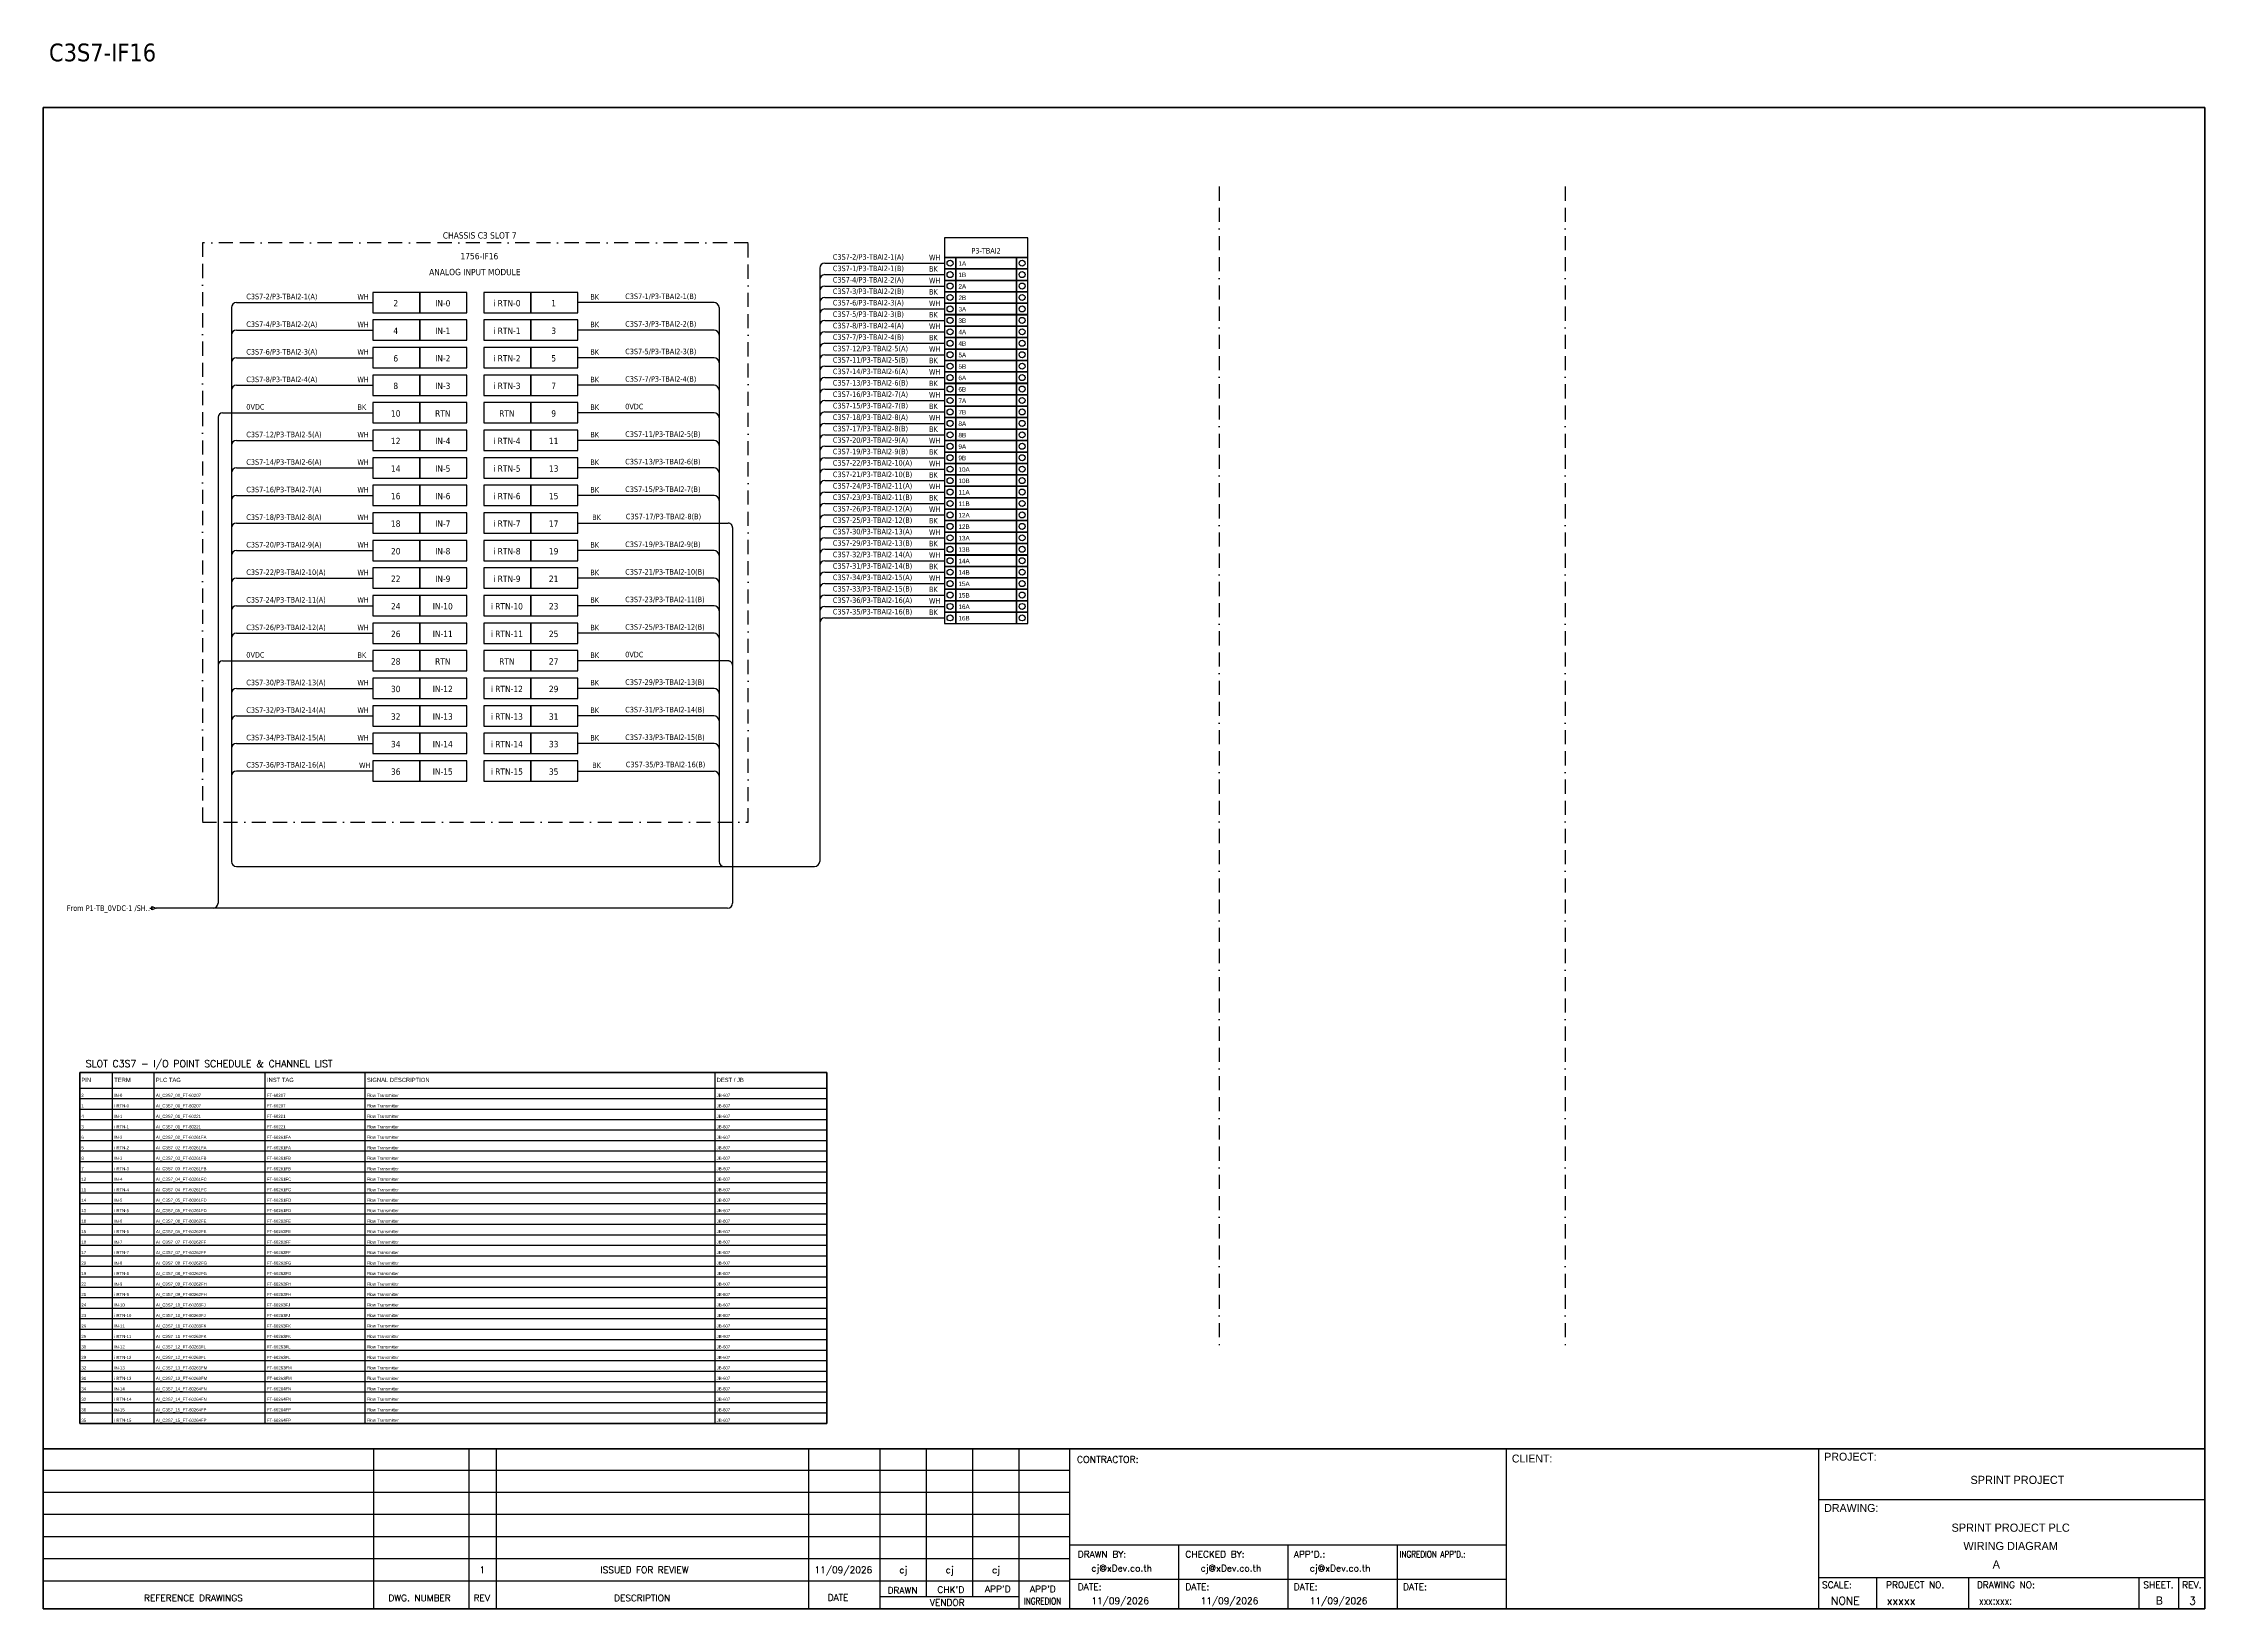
# Model space of a CAD drawing. Header units: millimetres. Extents: x 0 to 62600, y 0 to 14837.
# Drawn here: x 29353 to 33246, y 6008 to 8828 of the extents above; entities that cross this region are included whole.
import ezdxf
from ezdxf.enums import TextEntityAlignment as Align

# ---------------------------------------------------------------- set-up
doc = ezdxf.new("R2010")
doc.units = ezdxf.units.MM
doc.linetypes.add('BORDERX2', pattern=[88.9, 25.4, -12.7, 25.4, -12.7, 0, -12.7])
for name, color, linetype in [('GT_1', 9, 'Continuous'), ('HELPPOINT', 7, 'Continuous'), ('MEMBER', 7, 'Continuous'), ('VECTORS', 7, 'Continuous'), ('x01001-FrameArea', 2, 'BORDERX2')]:
    doc.layers.add(name, color=color, linetype=linetype)
doc.layers.add('IE-EQUIP', color=253, linetype='Continuous', lineweight=25)
doc.layers.add('IE-WIRE', color=7, linetype='Continuous', lineweight=25)
doc.styles.add('HTX11', font='O8111901')
doc.styles.add('ROMANS', font='romans.shx', dxfattribs={"width": 0.85, "height": 25})
doc.styles.get("Standard").update_dxf_attribs({"font": 'arial.ttf'})
doc.styles.add('Tahoma', font='')
doc.styles.get('Tahoma').set_extended_font_data('Tahoma')

# ---------------------------------------------------------------- blocks, each defined once
blk = doc.blocks.new('xTermSingleLayer61')
at = {"color": 7, "ltscale": 25.4}
for points in [[(0, -537), (537, -537), (537, 0), (0, 0)], [(537, -537), (3378, -537), (3378, 0), (537, 0)], [(3378, -537), (3915, -537), (3915, 0), (3378, 0)]]:
    blk.add_lwpolyline(points, close=True, dxfattribs=at)
for centre in [(268, -268), (3647, -268)]:
    blk.add_circle(centre, 141, dxfattribs=at)
blk.add_attdef('TERMINAL_B', (661, -387), '', height=212)
blk = doc.blocks.new('xTerminal_fr_to')
at = {"layer": 'VECTORS', "color": 1, "true_color": 0xff0000}
for p, q in [((-11.3, 0), (-7.8, 0)), ((-7.8, 2.8), (0, 0)), ((-7.8, -2.8), (-7.8, 2.8)), ((-7.8, 2.8), (0, 0)), ((-7.8, 2.8), (-7.8, -2.8)), ((0, 0), (-7.8, -2.8)), ((0, 0), (-7.8, -2.8))]:
    blk.add_line(p, q, dxfattribs=at)

msp = doc.modelspace()

# ---------------------------------------------------------------- linework, layer by layer
at = {"ltscale": 25.4}
for p, q in [((30760.8, 8411.5), (30976.2, 8411.5)), ((30561.3, 8361.2), (30316, 8361.2)), ((30760.8, 8370.3), (30976.2, 8370.3)), ((30561.3, 8311.5), (30316, 8311.5)), ((30760.8, 8329.1), (30976.2, 8329.1)), ((30561.3, 8261.9), (30316, 8261.9)), ((30760.8, 8287.8), (30976.2, 8287.8)), ((30760.8, 8246.6), (30976.2, 8246.6)), ((30561.3, 8212.3), (30316, 8212.3)), ((30760.8, 8205.4), (30976.2, 8205.4)), ((29676, 8162.6), (29946.5, 8162.6)), ((30561.3, 8162.6), (30316, 8162.6)), ((30760.8, 8164.2), (30976.2, 8164.2)), ((30561.3, 8113), (30316, 8113)), ((30760.8, 8122.9), (30976.2, 8122.9)), ((30561.3, 8063.4), (30316, 8063.4)), ((30760.8, 8081.7), (30976.2, 8081.7)), ((30760.8, 8040.5), (30976.2, 8040.5)), ((30561.3, 8013.7), (30316, 8013.7)), ((30760.8, 7999.3), (30976.2, 7999.3)), ((30316, 7964.1), (30586.5, 7964.1)), ((30760.8, 7958), (30976.2, 7958)), ((30561.3, 7914.5), (30316, 7914.5)), ((30760.8, 7916.8), (30976.2, 7916.8)), ((30561.3, 7864.8), (30316, 7864.8)), ((30760.8, 7875.6), (30976.2, 7875.6)), ((30760.8, 7834.4), (30976.2, 7834.4)), ((30561.3, 7815.2), (30316, 7815.2)), ((30760.8, 7793.2), (30976.2, 7793.2)), ((30561.3, 7765.6), (30316, 7765.6)), ((29676, 7715.9), (29946.5, 7715.9)), ((30586.5, 7715.9), (30316, 7715.9)), ((30561.3, 7666.3), (30316, 7666.3)), ((30561.3, 7616.7), (30316, 7616.7)), ((30561.3, 7567.1), (30316, 7567.1)), ((30316, 7517.4), (30561.3, 7517.4))]:
    msp.add_line(p, q, dxfattribs=at)
at = {"color": 7}
for p, q in [((29478.1, 6342.2), (29478.1, 6974.3)), ((29553.1, 6342.2), (29553.1, 6974.3)), ((29753.1, 6342.2), (29753.1, 6974.3)), ((29933.1, 6342.2), (29933.1, 6974.3)), ((30563.1, 6342.2), (30563.1, 6974.3)), ((29418.8, 6946.3), (30764.6, 6946.3))]:
    msp.add_line(p, q, dxfattribs=at)
at = {"color": 8}
for p, q in [((29418.8, 6927.5), (30764.6, 6927.5)), ((29418.8, 6908.6), (30764.6, 6908.6)), ((29418.8, 6889.7), (30764.6, 6889.7)), ((29418.8, 6870.8), (30764.6, 6870.8)), ((29418.8, 6851.9), (30764.6, 6851.9)), ((29418.8, 6833.1), (30764.6, 6833.1)), ((29418.8, 6814.2), (30764.6, 6814.2)), ((29418.8, 6795.3), (30764.6, 6795.3)), ((29418.8, 6776.4), (30764.6, 6776.4)), ((29418.8, 6757.5), (30764.6, 6757.5)), ((29418.8, 6738.7), (30764.6, 6738.7)), ((29418.8, 6719.8), (30764.6, 6719.8)), ((29418.8, 6700.9), (30764.6, 6700.9)), ((29418.8, 6682), (30764.6, 6682)), ((29418.8, 6663.2), (30764.6, 6663.2)), ((29418.8, 6644.3), (30764.6, 6644.3)), ((29418.8, 6625.4), (30764.6, 6625.4)), ((29418.8, 6606.5), (30764.6, 6606.5)), ((29418.8, 6587.6), (30764.6, 6587.6)), ((29418.8, 6568.8), (30764.6, 6568.8)), ((29418.8, 6549.9), (30764.6, 6549.9)), ((29418.8, 6531), (30764.6, 6531)), ((29418.8, 6512.1), (30764.6, 6512.1)), ((29418.8, 6493.3), (30764.6, 6493.3)), ((29418.8, 6474.4), (30764.6, 6474.4)), ((29418.8, 6455.5), (30764.6, 6455.5)), ((29418.8, 6436.6), (30764.6, 6436.6)), ((29418.8, 6417.7), (30764.6, 6417.7)), ((29418.8, 6398.9), (30764.6, 6398.9)), ((29418.8, 6380), (30764.6, 6380)), ((29418.8, 6361.1), (30764.6, 6361.1))]:
    msp.add_line(p, q, dxfattribs=at)
at = {"color": 4}
for p, q in [((32655.4, 6064.5), (32655.4, 6008.4)), ((32820.7, 6064.5), (32820.7, 6008.4))]:
    msp.add_line(p, q, dxfattribs=at)
at = {"color": 4, "ltscale": 0.5}
for p, q in [((33127.8, 6064.5), (33127.8, 6008.4)), ((33127.8, 6064.5), (33127.8, 6008.4)), ((33199, 6064.5), (33199, 6008.4)), ((33199, 6064.5), (33199, 6008.4))]:
    msp.add_line(p, q, dxfattribs=at)
at = {"color": 4, "ltscale": 25.4}
msp.add_lwpolyline([(30976.2, 8442.4), (31126.5, 8442.4), (31126.5, 8477.6), (30976.2, 8477.6)], close=True, dxfattribs=at)
msp.add_lwpolyline([(29418.8, 6974.3), (30764.6, 6974.3), (30764.6, 6342.2), (29418.8, 6342.2)], close=True)
at = {"color": 7}
msp.add_lwpolyline([(29418.8, 6342.2), (30764.6, 6342.2), (30764.6, 6974.3), (29418.8, 6974.3), (29418.8, 6342.2)], dxfattribs=at)
at = {"ltscale": 25.4}
for centre, radius, start, end in [((30760.8, 8402.4), 9.14, 90, 180), ((30561.3, 8352), 9.17, 0, 90), ((30760.8, 8361.1), 9.14, 90, 180), ((30561.3, 8302.4), 9.17, 0, 90), ((30760.8, 8319.9), 9.14, 90, 180), ((30561.3, 8252.7), 9.17, 0, 90), ((30760.8, 8278.7), 9.14, 90, 180), ((30760.8, 8237.5), 9.14, 90, 180), ((30561.3, 8203.1), 9.17, 0, 90), ((30760.8, 8196.3), 9.14, 90, 180), ((30561.3, 8153.5), 9.17, 0, 90), ((30760.8, 8155), 9.14, 90, 180), ((30561.3, 8103.8), 9.17, 0, 90), ((30760.8, 8113.8), 9.14, 90, 180), ((30561.3, 8054.2), 9.17, 0, 90), ((30760.8, 8072.6), 9.14, 90, 180), ((30760.8, 8031.4), 9.14, 90, 180), ((30561.3, 8004.6), 9.17, 0, 90), ((30760.8, 7990.1), 9.14, 90, 180), ((30760.8, 7948.9), 9.14, 90, 180), ((30561.3, 7905.3), 9.17, 0, 90), ((30760.8, 7907.7), 9.14, 90, 180), ((30561.3, 7855.7), 9.17, 0, 90), ((30760.8, 7866.5), 9.14, 90, 180), ((30760.8, 7825.2), 9.14, 90, 180), ((30561.3, 7806), 9.17, 0, 90), ((30760.8, 7784), 9.14, 90, 180), ((30561.3, 7756.4), 9.17, 0, 90), ((30561.3, 7657.1), 9.17, 0, 90), ((30561.3, 7607.5), 9.17, 0, 90), ((30561.3, 7557.9), 9.17, 0, 90), ((30561.3, 7508.2), 9.17, 0, 90)]:
    msp.add_arc(centre, radius, start, end, dxfattribs=at)
at = {"layer": 'GT_1', "color": 4}
for p, q in [((29948.5, 6008.4), (29948.5, 6296.6)), ((30120.4, 6008.4), (30120.4, 6296.6)), ((30169.6, 6008.4), (30169.6, 6296.6)), ((30732.2, 6008.4), (30732.2, 6296.6)), ((30860.5, 6008.4), (30860.5, 6296.6)), ((30944.1, 6030.2), (30944.1, 6296.6)), ((31027.6, 6030.3), (31027.6, 6296.6)), ((31110.9, 6008.4), (31110.9, 6296.6)), ((31201.9, 6008.4), (31201.9, 6296.6)), ((31988.9, 6008.4), (31988.9, 6296.6)), ((32551.2, 6008.4), (32551.2, 6296.6)), ((32551.2, 6008.4), (32551.2, 6296.6)), ((32551.2, 6008.4), (32551.2, 6296.6)), ((31201.9, 6257.7), (29353.1, 6257.7)), ((31201.9, 6217.9), (29353.1, 6217.9)), ((31201.9, 6178), (29353.1, 6178)), ((31201.9, 6138.1), (29353.1, 6138.1)), ((31988.9, 6122.8), (31201.9, 6122.8)), ((31398.7, 6008.4), (31398.7, 6122.8)), ((31595.4, 6008.4), (31595.4, 6122.8)), ((31792.2, 6008.4), (31792.2, 6122.8)), ((31201.9, 6098.2), (29353.1, 6098.2)), ((31201.8, 6058.2), (29353.1, 6058.2)), ((31988.9, 6061.3), (31201.9, 6061.3)), ((32551.2, 6064.5), (33246.4, 6064.5)), ((31110.9, 6030.2), (30860.5, 6030.2))]:
    msp.add_line(p, q, dxfattribs=at)
at = {"layer": 'HELPPOINT', "color": 4, "lineweight": 35}
for p, q in [((29353.1, 6008.4), (29353.1, 8712.6)), ((29353.1, 8712.6), (33246.4, 8712.6)), ((29353.1, 6008.4), (29353.1, 8712.6)), ((29353.1, 8712.6), (33246.4, 8712.6)), ((33246.4, 8712.6), (33246.4, 6008.4)), ((33246.4, 8712.6), (33246.4, 6008.4)), ((33246.4, 6008.4), (29353.1, 6008.4)), ((33246.4, 6008.4), (29353.1, 6008.4))]:
    msp.add_line(p, q, dxfattribs=at)
at = {"layer": 'HELPPOINT', "color": 4}
for p, q in [((32551.2, 6205), (33246.4, 6205)), ((32551.2, 6205), (33246.4, 6205)), ((32551.2, 6064.5), (33246.4, 6064.5))]:
    msp.add_line(p, q, dxfattribs=at)
at = {"layer": 'IE-EQUIP', "linetype": 'Continuous', "ltscale": 25.4}
for points in [[(29946.5, 8342.8), (30031.2, 8342.8), (30031.2, 8379.5), (29946.5, 8379.5)], [(30031.2, 8342.8), (30115.8, 8342.8), (30115.8, 8379.5), (30031.2, 8379.5)], [(30146.7, 8342.8), (30231.3, 8342.8), (30231.3, 8379.5), (30146.7, 8379.5)], [(30231.3, 8342.8), (30316, 8342.8), (30316, 8379.5), (30231.3, 8379.5)], [(29946.5, 8293.2), (30031.2, 8293.2), (30031.2, 8329.9), (29946.5, 8329.9)], [(30031.2, 8293.2), (30115.8, 8293.2), (30115.8, 8329.9), (30031.2, 8329.9)], [(30146.7, 8293.2), (30231.3, 8293.2), (30231.3, 8329.9), (30146.7, 8329.9)], [(30231.3, 8293.2), (30316, 8293.2), (30316, 8329.9), (30231.3, 8329.9)], [(29946.5, 8243.6), (30031.2, 8243.6), (30031.2, 8280.3), (29946.5, 8280.3)], [(30031.2, 8243.6), (30115.8, 8243.6), (30115.8, 8280.3), (30031.2, 8280.3)], [(30146.7, 8243.6), (30231.3, 8243.6), (30231.3, 8280.3), (30146.7, 8280.3)], [(30231.3, 8243.6), (30316, 8243.6), (30316, 8280.3), (30231.3, 8280.3)], [(29946.5, 8193.9), (30031.2, 8193.9), (30031.2, 8230.6), (29946.5, 8230.6)], [(30031.2, 8193.9), (30115.8, 8193.9), (30115.8, 8230.6), (30031.2, 8230.6)], [(30146.7, 8193.9), (30231.3, 8193.9), (30231.3, 8230.6), (30146.7, 8230.6)], [(30231.3, 8193.9), (30316, 8193.9), (30316, 8230.6), (30231.3, 8230.6)], [(29946.5, 8144.3), (30031.2, 8144.3), (30031.2, 8181), (29946.5, 8181)], [(30031.2, 8144.3), (30115.8, 8144.3), (30115.8, 8181), (30031.2, 8181)], [(30146.7, 8144.3), (30231.3, 8144.3), (30231.3, 8181), (30146.7, 8181)], [(30231.3, 8144.3), (30316, 8144.3), (30316, 8181), (30231.3, 8181)], [(29946.5, 8094.7), (30031.2, 8094.7), (30031.2, 8131.4), (29946.5, 8131.4)], [(30031.2, 8094.7), (30115.8, 8094.7), (30115.8, 8131.4), (30031.2, 8131.4)], [(30146.7, 8094.7), (30231.3, 8094.7), (30231.3, 8131.4), (30146.7, 8131.4)], [(30231.3, 8094.7), (30316, 8094.7), (30316, 8131.4), (30231.3, 8131.4)], [(29946.5, 8045), (30031.2, 8045), (30031.2, 8081.7), (29946.5, 8081.7)], [(30031.2, 8045), (30115.8, 8045), (30115.8, 8081.7), (30031.2, 8081.7)], [(30146.7, 8045), (30231.3, 8045), (30231.3, 8081.7), (30146.7, 8081.7)], [(30231.3, 8045), (30316, 8045), (30316, 8081.7), (30231.3, 8081.7)], [(29946.5, 7995.4), (30031.2, 7995.4), (30031.2, 8032.1), (29946.5, 8032.1)], [(30031.2, 7995.4), (30115.8, 7995.4), (30115.8, 8032.1), (30031.2, 8032.1)], [(30146.7, 7995.4), (30231.3, 7995.4), (30231.3, 8032.1), (30146.7, 8032.1)], [(30231.3, 7995.4), (30316, 7995.4), (30316, 8032.1), (30231.3, 8032.1)], [(29946.5, 7945.8), (30031.2, 7945.8), (30031.2, 7982.5), (29946.5, 7982.5)], [(30031.2, 7945.8), (30115.8, 7945.8), (30115.8, 7982.5), (30031.2, 7982.5)], [(30146.7, 7945.8), (30231.3, 7945.8), (30231.3, 7982.5), (30146.7, 7982.5)], [(30231.3, 7945.8), (30316, 7945.8), (30316, 7982.5), (30231.3, 7982.5)], [(29946.5, 7896.1), (30031.2, 7896.1), (30031.2, 7932.8), (29946.5, 7932.8)], [(30031.2, 7896.1), (30115.8, 7896.1), (30115.8, 7932.8), (30031.2, 7932.8)], [(30146.7, 7896.1), (30231.3, 7896.1), (30231.3, 7932.8), (30146.7, 7932.8)], [(30231.3, 7896.1), (30316, 7896.1), (30316, 7932.8), (30231.3, 7932.8)], [(29946.5, 7846.5), (30031.2, 7846.5), (30031.2, 7883.2), (29946.5, 7883.2)], [(30031.2, 7846.5), (30115.8, 7846.5), (30115.8, 7883.2), (30031.2, 7883.2)], [(30146.7, 7846.5), (30231.3, 7846.5), (30231.3, 7883.2), (30146.7, 7883.2)], [(30231.3, 7846.5), (30316, 7846.5), (30316, 7883.2), (30231.3, 7883.2)], [(29946.5, 7796.9), (30031.2, 7796.9), (30031.2, 7833.6), (29946.5, 7833.6)], [(30031.2, 7796.9), (30115.8, 7796.9), (30115.8, 7833.6), (30031.2, 7833.6)], [(30146.7, 7796.9), (30231.3, 7796.9), (30231.3, 7833.6), (30146.7, 7833.6)], [(30231.3, 7796.9), (30316, 7796.9), (30316, 7833.6), (30231.3, 7833.6)], [(29946.5, 7747.2), (30031.2, 7747.2), (30031.2, 7783.9), (29946.5, 7783.9)], [(30031.2, 7747.2), (30115.8, 7747.2), (30115.8, 7783.9), (30031.2, 7783.9)], [(30146.7, 7747.2), (30231.3, 7747.2), (30231.3, 7783.9), (30146.7, 7783.9)], [(30231.3, 7747.2), (30316, 7747.2), (30316, 7783.9), (30231.3, 7783.9)], [(29946.5, 7697.6), (30031.2, 7697.6), (30031.2, 7734.3), (29946.5, 7734.3)], [(30031.2, 7697.6), (30115.8, 7697.6), (30115.8, 7734.3), (30031.2, 7734.3)], [(30146.7, 7697.6), (30231.3, 7697.6), (30231.3, 7734.3), (30146.7, 7734.3)], [(30231.3, 7697.6), (30316, 7697.6), (30316, 7734.3), (30231.3, 7734.3)], [(29946.5, 7648), (30031.2, 7648), (30031.2, 7684.7), (29946.5, 7684.7)], [(30031.2, 7648), (30115.8, 7648), (30115.8, 7684.7), (30031.2, 7684.7)], [(30146.7, 7648), (30231.3, 7648), (30231.3, 7684.7), (30146.7, 7684.7)], [(30231.3, 7648), (30316, 7648), (30316, 7684.7), (30231.3, 7684.7)], [(29946.5, 7598.3), (30031.2, 7598.3), (30031.2, 7635), (29946.5, 7635)], [(30031.2, 7598.3), (30115.8, 7598.3), (30115.8, 7635), (30031.2, 7635)], [(30146.7, 7598.3), (30231.3, 7598.3), (30231.3, 7635), (30146.7, 7635)], [(30231.3, 7598.3), (30316, 7598.3), (30316, 7635), (30231.3, 7635)], [(29946.5, 7548.7), (30031.2, 7548.7), (30031.2, 7585.4), (29946.5, 7585.4)], [(30031.2, 7548.7), (30115.8, 7548.7), (30115.8, 7585.4), (30031.2, 7585.4)], [(30146.7, 7548.7), (30231.3, 7548.7), (30231.3, 7585.4), (30146.7, 7585.4)], [(30231.3, 7548.7), (30316, 7548.7), (30316, 7585.4), (30231.3, 7585.4)], [(29946.5, 7499.1), (30031.2, 7499.1), (30031.2, 7535.8), (29946.5, 7535.8)], [(30031.2, 7499.1), (30115.8, 7499.1), (30115.8, 7535.8), (30031.2, 7535.8)], [(30146.7, 7499.1), (30231.3, 7499.1), (30231.3, 7535.8), (30146.7, 7535.8)], [(30231.3, 7499.1), (30316, 7499.1), (30316, 7535.8), (30231.3, 7535.8)]]:
    msp.add_lwpolyline(points, close=True, dxfattribs=at)
at = {"layer": 'IE-WIRE', "color": 4, "ltscale": 25.4}
for p, q in [((30751.7, 8423), (30751.7, 7354.6)), ((30760.8, 8432.1), (30976.2, 8432.1)), ((30760.8, 8390.9), (30976.2, 8390.9)), ((29692.1, 8352), (29692.1, 7354.6)), ((29701.3, 8361.2), (29946.5, 8361.2)), ((30570.4, 8352), (30570.4, 7354.6)), ((30760.8, 8349.7), (30976.2, 8349.7)), ((29701.3, 8311.5), (29946.5, 8311.5)), ((30760.8, 8308.4), (30976.2, 8308.4)), ((29701.3, 8261.9), (29946.5, 8261.9)), ((30760.8, 8267.2), (30976.2, 8267.2)), ((30760.8, 8226), (30976.2, 8226)), ((29701.3, 8212.3), (29946.5, 8212.3)), ((30760.8, 8184.8), (30976.2, 8184.8)), ((30760.8, 8143.6), (30976.2, 8143.6)), ((29701.3, 8113), (29946.5, 8113)), ((30760.8, 8102.3), (30976.2, 8102.3)), ((29701.3, 8063.4), (29946.5, 8063.4)), ((30760.8, 8061.1), (30976.2, 8061.1)), ((29701.3, 8013.7), (29946.5, 8013.7)), ((30760.8, 8019.9), (30976.2, 8019.9)), ((29701.3, 7964.1), (29946.5, 7964.1)), ((30760.8, 7978.7), (30976.2, 7978.7)), ((29701.3, 7914.5), (29946.5, 7914.5)), ((30760.8, 7937.4), (30976.2, 7937.4)), ((29701.3, 7864.8), (29946.5, 7864.8)), ((30760.8, 7896.2), (30976.2, 7896.2)), ((30760.8, 7855), (30976.2, 7855)), ((29701.3, 7815.2), (29946.5, 7815.2)), ((30760.8, 7813.8), (30976.2, 7813.8)), ((29701.3, 7765.6), (29946.5, 7765.6)), ((29701.3, 7666.3), (29946.5, 7666.3)), ((29701.3, 7616.7), (29946.5, 7616.7)), ((29701.3, 7567.1), (29946.5, 7567.1)), ((29946.5, 7517.4), (29701.3, 7517.4))]:
    msp.add_line(p, q, dxfattribs=at)
at = {"layer": 'IE-WIRE', "color": 7, "ltscale": 25.4}
for p, q in [((29668, 8154.6), (29668, 7279.4)), ((30594.5, 7956.1), (30594.5, 7279.4)), ((30585.6, 7270.4), (29556.5, 7270.4))]:
    msp.add_line(p, q, dxfattribs=at)
at = {"layer": 'IE-WIRE', "color": 4}
msp.add_line((29701.2, 7345.4), (30742.5, 7345.4), dxfattribs=at)
at = {"layer": 'IE-WIRE', "color": 4, "ltscale": 25.4}
for centre, radius in [((30760.8, 8423), 9.14), ((30760.8, 8381.8), 9.14), ((29701.3, 8352), 9.17), ((30760.8, 8340.5), 9.14), ((29701.3, 8302.4), 9.17), ((30760.8, 8299.3), 9.14), ((29701.3, 8252.7), 9.17), ((30760.8, 8258.1), 9.14), ((30760.8, 8216.9), 9.14), ((29701.3, 8203.1), 9.17), ((30760.8, 8175.6), 9.14), ((30760.8, 8134.4), 9.14), ((29701.3, 8103.8), 9.17), ((30760.8, 8093.2), 9.14), ((29701.3, 8054.2), 9.17), ((30760.8, 8052), 9.14), ((29701.3, 8004.6), 9.17), ((30760.8, 8010.7), 9.14), ((29701.3, 7954.9), 9.17), ((30760.8, 7969.5), 9.14), ((29701.3, 7905.3), 9.17), ((30760.8, 7928.3), 9.14), ((29701.3, 7855.7), 9.17), ((30760.8, 7887.1), 9.14), ((30760.8, 7845.9), 9.14), ((29701.3, 7806), 9.17), ((30760.8, 7804.6), 9.14), ((29701.3, 7756.4), 9.17), ((29701.3, 7657.1), 9.17), ((29701.3, 7607.5), 9.17), ((29701.3, 7557.9), 9.17), ((29701.3, 7508.2), 9.17)]:
    msp.add_arc(centre, radius, 90, 180, dxfattribs=at)
at = {"layer": 'IE-WIRE', "ltscale": 25.4}
for centre in [(29676, 8154.6), (29676, 7707.9)]:
    msp.add_arc(centre, 8, 90, 180, dxfattribs=at)
at = {"layer": 'IE-WIRE', "color": 4}
for centre, start, end in [((29701.2, 7354.6), 180, 270), ((30579.6, 7354.6), 180, 270), ((30742.5, 7354.6), 270, 0)]:
    msp.add_arc(centre, 9.14, start, end, dxfattribs=at)
at = {"layer": 'IE-WIRE', "color": 7, "ltscale": 25.4}
for centre in [(29659, 7279.4), (30585.6, 7279.4), (30585.6, 7279.4)]:
    msp.add_arc(centre, 8.96, 270, 0, dxfattribs=at)
at = {"layer": 'MEMBER', "color": 4, "lineweight": 35}
msp.add_line((29353.1, 6296.6), (33246.4, 6296.6), dxfattribs=at)
msp.add_line((29353.1, 6296.6), (33246.4, 6296.6), dxfattribs=at)
at = {"layer": 'MEMBER', "color": 4}
for p, q in [((32551.2, 6205), (33246.4, 6205)), ((32551.2, 6205), (33246.4, 6205)), ((32551.2, 6064.5), (33246.4, 6064.5)), ((32551.2, 6064.5), (33246.4, 6064.5))]:
    msp.add_line(p, q, dxfattribs=at)
at = {"layer": 'x01001-FrameArea'}
for p, q in [((31471.3, 8570), (31471.3, 6483.4)), ((32094.4, 8570), (32094.4, 6483.4))]:
    msp.add_line(p, q, dxfattribs=at)
msp.add_lwpolyline([(29639.8, 7425.1), (30622.8, 7425.1), (30622.8, 8468.9), (29639.8, 8468.9)], close=True, dxfattribs=at)
at = {"layer": 'x01001-FrameArea', "ltscale": 25.4}
for centre in [(30586.5, 7956.1), (30586.5, 7707.9)]:
    msp.add_arc(centre, 8, 0, 90, dxfattribs=at)

# ---------------------------------------------------------------- block references
at = {"xscale": 0.0384, "yscale": 0.0384, "zscale": 0.0384}
for p, values in [((30976.2, 8442.4), {'TERMINAL_B': '1A'}), ((30976.2, 8421.8), {'TERMINAL_B': '1B'}), ((30976.2, 8401.2), {'TERMINAL_B': '2A'}), ((30976.2, 8380.6), {'TERMINAL_B': '2B'}), ((30976.2, 8360), {'TERMINAL_B': '3A'}), ((30976.2, 8339.4), {'TERMINAL_B': '3B'}), ((30976.2, 8318.8), {'TERMINAL_B': '4A'}), ((30976.2, 8298.1), {'TERMINAL_B': '4B'}), ((30976.2, 8277.5), {'TERMINAL_B': '5A'}), ((30976.2, 8256.9), {'TERMINAL_B': '5B'}), ((30976.2, 8236.3), {'TERMINAL_B': '6A'}), ((30976.2, 8215.7), {'TERMINAL_B': '6B'}), ((30976.2, 8195.1), {'TERMINAL_B': '7A'}), ((30976.2, 8174.5), {'TERMINAL_B': '7B'}), ((30976.2, 8153.9), {'TERMINAL_B': '8A'}), ((30976.2, 8133.2), {'TERMINAL_B': '8B'}), ((30976.2, 8112.6), {'TERMINAL_B': '9A'}), ((30976.2, 8092), {'TERMINAL_B': '9B'}), ((30976.2, 8071.4), {'TERMINAL_B': '10A'}), ((30976.2, 8050.8), {'TERMINAL_B': '10B'}), ((30976.2, 8030.2), {'TERMINAL_B': '11A'}), ((30976.2, 8009.6), {'TERMINAL_B': '11B'}), ((30976.2, 7989), {'TERMINAL_B': '12A'}), ((30976.2, 7968.4), {'TERMINAL_B': '12B'}), ((30976.2, 7947.7), {'TERMINAL_B': '13A'}), ((30976.2, 7927.1), {'TERMINAL_B': '13B'}), ((30976.2, 7906.5), {'TERMINAL_B': '14A'}), ((30976.2, 7885.9), {'TERMINAL_B': '14B'}), ((30976.2, 7865.3), {'TERMINAL_B': '15A'}), ((30976.2, 7844.7), {'TERMINAL_B': '15B'}), ((30976.2, 7824.1), {'TERMINAL_B': '16A'}), ((30976.2, 7803.5), {'TERMINAL_B': '16B'})]:
    msp.add_blockref('xTermSingleLayer61', p, dxfattribs=at).add_auto_attribs(values)
msp.add_blockref('xTerminal_fr_to', (29556.5, 7270.4))

# ---------------------------------------------------------------- texts
at = {"color": 2, "style": 'Tahoma'}
msp.add_text('C3S7-IF16', height=32, dxfattribs=at).set_placement((29363.5, 8795.7))
for s, height, p in [('CHASSIS C3 SLOT 7', 11.441, (30139.3, 8482.2)), ('1756-IF16', 11.44, (30138.7, 8444.8)), ('ANALOG INPUT MODULE', 11.441, (30130.5, 8416.2)), ('2', 11.4, (29988, 8360)), ('IN-0', 11.44, (30072.7, 8360)), ('i RTN-0', 11.44, (30188.2, 8360)), ('1', 11.4, (30272.5, 8360)), ('4', 11.4, (29988, 8310.4)), ('IN-1', 11.44, (30072.7, 8310.4)), ('i RTN-1', 11.44, (30188.2, 8310.4)), ('3', 11.4, (30272.5, 8310.4)), ('6', 11.4, (29988, 8260.8)), ('IN-2', 11.44, (30072.7, 8260.8)), ('i RTN-2', 11.44, (30188.2, 8260.8)), ('5', 11.4, (30272.5, 8260.8)), ('8', 11.4, (29988, 8211.1)), ('IN-3', 11.44, (30072.7, 8211.1)), ('i RTN-3', 11.44, (30188.2, 8211.1)), ('7', 11.4, (30272.5, 8211.1)), ('10', 11.44, (29988, 8161.5)), ('RTN', 11.44, (30072.7, 8161.5)), ('RTN', 11.44, (30188.2, 8161.5)), ('9', 11.4, (30272.5, 8161.5)), ('12', 11.44, (29988, 8111.9)), ('IN-4', 11.44, (30072.7, 8111.9)), ('i RTN-4', 11.44, (30188.2, 8111.9)), ('11', 11.44, (30272.5, 8111.9)), ('14', 11.44, (29988, 8062.2)), ('IN-5', 11.44, (30072.7, 8062.2)), ('i RTN-5', 11.44, (30188.2, 8062.2)), ('13', 11.44, (30272.5, 8062.2)), ('16', 11.44, (29988, 8012.6)), ('IN-6', 11.44, (30072.7, 8012.6)), ('i RTN-6', 11.44, (30188.2, 8012.6)), ('15', 11.44, (30272.5, 8012.6)), ('18', 11.44, (29988, 7963)), ('IN-7', 11.44, (30072.7, 7963)), ('i RTN-7', 11.44, (30188.2, 7963)), ('17', 11.44, (30272.5, 7963)), ('20', 11.44, (29988, 7913.3)), ('IN-8', 11.44, (30072.7, 7913.3)), ('i RTN-8', 11.44, (30188.2, 7913.3)), ('19', 11.44, (30272.5, 7913.3)), ('22', 11.44, (29988, 7863.7)), ('IN-9', 11.44, (30072.7, 7863.7)), ('i RTN-9', 11.44, (30188.2, 7863.7)), ('21', 11.44, (30272.5, 7863.7)), ('24', 11.44, (29988, 7814.1)), ('IN-10', 11.44, (30072.7, 7814.1)), ('i RTN-10', 11.44, (30188.2, 7814.1)), ('23', 11.44, (30272.5, 7814.1)), ('26', 11.44, (29988, 7764.4)), ('IN-11', 11.44, (30072.7, 7764.4)), ('i RTN-11', 11.44, (30188.2, 7764.4)), ('25', 11.44, (30272.5, 7764.4)), ('28', 11.44, (29988, 7714.8)), ('RTN', 11.44, (30072.7, 7714.8)), ('RTN', 11.44, (30188.2, 7714.8)), ('27', 11.44, (30272.5, 7714.8)), ('30', 11.44, (29988, 7665.2)), ('IN-12', 11.44, (30072.7, 7665.2)), ('i RTN-12', 11.44, (30188.2, 7665.2)), ('29', 11.44, (30272.5, 7665.2)), ('32', 11.44, (29988, 7615.5)), ('IN-13', 11.44, (30072.7, 7615.5)), ('i RTN-13', 11.44, (30188.2, 7615.5)), ('31', 11.44, (30272.5, 7615.5)), ('34', 11.44, (29988, 7565.9)), ('IN-14', 11.44, (30072.7, 7565.9)), ('i RTN-14', 11.44, (30188.2, 7565.9)), ('33', 11.44, (30272.5, 7565.9)), ('36', 11.44, (29988, 7516.3)), ('IN-15', 11.44, (30072.7, 7516.3)), ('i RTN-15', 11.44, (30188.2, 7516.3)), ('35', 11.44, (30272.5, 7516.3))]:
    msp.add_text(s, height=height, dxfattribs=at).set_placement(p, align=Align.MIDDLE_CENTER)
at = {"color": 4, "style": 'Tahoma'}
for s, height, p in [('C3S7-2/P3-TBAI2-1(A)', 9.949, (30775.3, 8438.4)), ('WH', 9.95, (30948.6, 8437.4)), ('C3S7-2/P3-TBAI2-1(A)', 9.949, (29718.9, 8367.1)), ('WH', 9.95, (29919, 8366.4)), ('C3S7-4/P3-TBAI2-2(A)', 9.949, (30775.3, 8397.2)), ('WH', 9.95, (30948.6, 8396.1)), ('C3S7-6/P3-TBAI2-3(A)', 9.949, (30775.3, 8356)), ('WH', 9.95, (30948.6, 8354.9)), ('C3S7-4/P3-TBAI2-2(A)', 9.949, (29718.9, 8317.2)), ('WH', 9.95, (29919, 8316.8)), ('C3S7-8/P3-TBAI2-4(A)', 9.949, (30775.3, 8314.7)), ('WH', 9.95, (30948.6, 8313.7)), ('C3S7-6/P3-TBAI2-3(A)', 9.949, (29718.9, 8267.5)), ('WH', 9.95, (29919, 8267.2)), ('C3S7-12/P3-TBAI2-5(A)', 9.949, (30775.3, 8273.5)), ('WH', 9.95, (30948.6, 8272.5)), ('C3S7-8/P3-TBAI2-4(A)', 9.949, (29718.9, 8217.9)), ('WH', 9.95, (29919, 8217.5)), ('C3S7-14/P3-TBAI2-6(A)', 9.949, (30775.3, 8232.3)), ('WH', 9.95, (30948.6, 8231.3)), ('C3S7-16/P3-TBAI2-7(A)', 9.949, (30775.3, 8191.1)), ('WH', 9.95, (30948.6, 8190)), ('C3S7-18/P3-TBAI2-8(A)', 9.949, (30775.3, 8149.8)), ('WH', 9.95, (30948.6, 8148.8)), ('C3S7-12/P3-TBAI2-5(A)', 9.949, (29718.9, 8118.6)), ('WH', 9.95, (29919, 8118.3)), ('C3S7-20/P3-TBAI2-9(A)', 9.949, (30775.3, 8108.6)), ('WH', 9.95, (30948.6, 8107.6)), ('C3S7-14/P3-TBAI2-6(A)', 9.949, (29718.9, 8069)), ('WH', 9.95, (29919, 8068.6)), ('C3S7-22/P3-TBAI2-10(A)', 9.949, (30775.3, 8067.4)), ('WH', 9.95, (30948.6, 8066.4)), ('C3S7-16/P3-TBAI2-7(A)', 9.949, (29718.9, 8019.4)), ('WH', 9.95, (29919, 8019)), ('C3S7-24/P3-TBAI2-11(A)', 9.949, (30775.3, 8026.2)), ('WH', 9.95, (30948.6, 8025.1)), ('C3S7-26/P3-TBAI2-12(A)', 9.949, (30775.3, 7984.9)), ('WH', 9.95, (30948.6, 7983.9)), ('C3S7-18/P3-TBAI2-8(A)', 9.949, (29718.9, 7969.7)), ('WH', 9.95, (29919, 7969.4)), ('C3S7-30/P3-TBAI2-13(A)', 9.949, (30775.3, 7943.7)), ('WH', 9.95, (30948.6, 7942.7)), ('C3S7-20/P3-TBAI2-9(A)', 9.949, (29718.9, 7920.1)), ('WH', 9.95, (29919, 7919.7)), ('C3S7-32/P3-TBAI2-14(A)', 9.949, (30775.3, 7902.5)), ('WH', 9.95, (30948.6, 7901.5)), ('C3S7-22/P3-TBAI2-10(A)', 9.949, (29718.9, 7870.5)), ('WH', 9.95, (29919, 7870.1)), ('C3S7-34/P3-TBAI2-15(A)', 9.949, (30775.3, 7861.3)), ('WH', 9.95, (30948.6, 7860.2)), ('C3S7-24/P3-TBAI2-11(A)', 9.949, (29718.9, 7820.8)), ('WH', 9.95, (29919, 7820.5)), ('C3S7-36/P3-TBAI2-16(A)', 9.949, (30775.3, 7820.1)), ('WH', 9.95, (30948.6, 7819)), ('C3S7-26/P3-TBAI2-12(A)', 9.949, (29718.9, 7771.2)), ('WH', 9.95, (29919, 7770.8)), ('C3S7-30/P3-TBAI2-13(A)', 9.949, (29718.9, 7671.9)), ('WH', 9.95, (29919, 7671.6)), ('C3S7-32/P3-TBAI2-14(A)', 9.949, (29718.9, 7622.3)), ('WH', 9.95, (29919, 7621.9)), ('C3S7-34/P3-TBAI2-15(A)', 9.949, (29718.9, 7572.7)), ('WH', 9.95, (29919, 7572.3)), ('C3S7-36/P3-TBAI2-16(A)', 9.949, (29718.9, 7523.7)), ('WH', 9.95, (29922, 7522.7))]:
    msp.add_text(s, height=height, dxfattribs=at).set_placement(p)
msp.add_text('P3-TBAI2', height=9.95, dxfattribs=at).set_placement((31051.4, 8454.5), align=Align.MIDDLE_CENTER)
at = {"style": 'Tahoma'}
for s, height, p in [('C3S7-1/P3-TBAI2-1(B)', 9.949, (30775.3, 8417.8)), ('BK', 9.95, (30948.6, 8416.8)), ('BK', 9.95, (30338.5, 8366.4)), ('C3S7-1/P3-TBAI2-1(B)', 9.949, (30401.4, 8367.5)), ('C3S7-3/P3-TBAI2-2(B)', 9.949, (30775.3, 8376.6)), ('BK', 9.95, (30948.6, 8375.5)), ('C3S7-5/P3-TBAI2-3(B)', 9.949, (30775.3, 8335.3)), ('BK', 9.95, (30948.6, 8334.3)), ('BK', 9.95, (30338.5, 8316.8)), ('C3S7-3/P3-TBAI2-2(B)', 9.949, (30401.4, 8317.8)), ('C3S7-7/P3-TBAI2-4(B)', 9.949, (30775.3, 8294.1)), ('BK', 9.95, (30948.6, 8293.1)), ('BK', 9.95, (30338.5, 8267.2)), ('C3S7-5/P3-TBAI2-3(B)', 9.949, (30401.4, 8268.2)), ('C3S7-11/P3-TBAI2-5(B)', 9.949, (30775.3, 8252.9)), ('BK', 9.95, (30948.6, 8251.9)), ('BK', 9.95, (30338.5, 8217.5)), ('C3S7-7/P3-TBAI2-4(B)', 9.949, (30401.4, 8218.6)), ('C3S7-13/P3-TBAI2-6(B)', 9.949, (30775.3, 8211.7)), ('BK', 9.95, (30948.6, 8210.6)), ('0VDC', 9.95, (29718.9, 8168.3)), ('BK', 9.95, (29919, 8167.9)), ('BK', 9.95, (30338.5, 8167.9)), ('0VDC', 9.95, (30401.4, 8168.9)), ('C3S7-15/P3-TBAI2-7(B)', 9.949, (30775.3, 8170.5)), ('BK', 9.95, (30948.6, 8169.4)), ('C3S7-17/P3-TBAI2-8(B)', 9.949, (30775.3, 8129.2)), ('BK', 9.95, (30948.6, 8128.2)), ('BK', 9.95, (30338.5, 8118.3)), ('C3S7-11/P3-TBAI2-5(B)', 9.949, (30401.4, 8119.3)), ('C3S7-19/P3-TBAI2-9(B)', 9.949, (30775.3, 8088)), ('BK', 9.95, (30338.5, 8068.6)), ('C3S7-13/P3-TBAI2-6(B)', 9.949, (30401.4, 8069.7)), ('BK', 9.95, (30948.6, 8087)), ('BK', 9.95, (30338.5, 8019)), ('C3S7-15/P3-TBAI2-7(B)', 9.949, (30401.4, 8020)), ('C3S7-21/P3-TBAI2-10(B)', 9.949, (30775.3, 8046.8)), ('BK', 9.95, (30948.6, 8045.7)), ('C3S7-23/P3-TBAI2-11(B)', 9.949, (30775.3, 8005.6)), ('BK', 9.95, (30948.6, 8004.5)), ('BK', 9.95, (30341.9, 7969.4)), ('C3S7-17/P3-TBAI2-8(B)', 9.949, (30402.5, 7970.9)), ('C3S7-25/P3-TBAI2-12(B)', 9.949, (30775.3, 7964.3)), ('BK', 9.95, (30948.6, 7963.3)), ('BK', 9.95, (30338.5, 7919.7)), ('C3S7-19/P3-TBAI2-9(B)', 9.949, (30401.4, 7920.8)), ('C3S7-29/P3-TBAI2-13(B)', 9.949, (30775.3, 7923.1)), ('BK', 9.95, (30948.6, 7922.1)), ('BK', 9.95, (30338.5, 7870.1)), ('C3S7-21/P3-TBAI2-10(B)', 9.949, (30401.4, 7871.1)), ('C3S7-31/P3-TBAI2-14(B)', 9.949, (30775.3, 7881.9)), ('BK', 9.95, (30948.6, 7880.9)), ('BK', 9.95, (30338.5, 7820.5)), ('C3S7-23/P3-TBAI2-11(B)', 9.949, (30401.4, 7821.5)), ('C3S7-33/P3-TBAI2-15(B)', 9.949, (30775.3, 7840.7)), ('BK', 9.95, (30948.6, 7839.6)), ('C3S7-35/P3-TBAI2-16(B)', 9.949, (30775.3, 7799.4)), ('BK', 9.95, (30948.6, 7798.4)), ('BK', 9.95, (30338.5, 7770.8)), ('C3S7-25/P3-TBAI2-12(B)', 9.949, (30401.4, 7771.9)), ('0VDC', 9.95, (29718.9, 7721.6)), ('BK', 9.95, (29919, 7721.2)), ('BK', 9.95, (30338.5, 7721.2)), ('0VDC', 9.95, (30401.4, 7722.2)), ('BK', 9.95, (30338.5, 7671.6)), ('C3S7-29/P3-TBAI2-13(B)', 9.949, (30401.4, 7672.6)), ('BK', 9.95, (30338.5, 7621.9)), ('C3S7-31/P3-TBAI2-14(B)', 9.949, (30401.4, 7623)), ('BK', 9.95, (30338.5, 7572.3)), ('C3S7-33/P3-TBAI2-15(B)', 9.949, (30401.4, 7573.3)), ('BK', 9.95, (30341.9, 7522.7)), ('C3S7-35/P3-TBAI2-16(B)', 9.949, (30402.5, 7524.2))]:
    msp.add_text(s, height=height, dxfattribs=at).set_placement(p)
at = {"color": 7, "style": 'Tahoma'}
msp.add_text('From P1-TB_0VDC-1 /SH..', height=9.949, dxfattribs=at).set_placement((29545.2, 7270.4), align=Align.MIDDLE_RIGHT)
at = {"color": 7}
for s, p in [('2', (29421.8, 6930.5)), ('IN-0', (29481.1, 6930.5)), ('AI_C3S7_00_FT-60207', (29556.1, 6930.5)), ('FT-60207', (29756.1, 6930.5)), ('Flow Transmitter', (29936.1, 6930.5)), ('JB-607', (30566.1, 6930.5)), ('4', (29421.8, 6892.7)), ('1', (29421.8, 6911.6)), ('i RTN-0', (29481.1, 6911.6)), ('IN-1', (29481.1, 6892.7)), ('AI_C3S7_00_FT-60207', (29556.1, 6911.6)), ('AI_C3S7_01_FT-60221', (29556.1, 6892.7)), ('FT-60207', (29756.1, 6911.6)), ('FT-60221', (29756.1, 6892.7)), ('Flow Transmitter', (29936.1, 6911.6)), ('Flow Transmitter', (29936.1, 6892.7)), ('JB-607', (30566.1, 6911.6)), ('JB-607', (30566.1, 6892.7)), ('3', (29421.8, 6873.8)), ('6', (29421.8, 6854.9)), ('i RTN-1', (29481.1, 6873.8)), ('IN-2', (29481.1, 6854.9)), ('AI_C3S7_01_FT-60221', (29556.1, 6873.8)), ('AI_C3S7_02_FT-60261FA', (29556.1, 6854.9)), ('FT-60221', (29756.1, 6873.8)), ('FT-60261FA', (29756.1, 6854.9)), ('Flow Transmitter', (29936.1, 6873.8)), ('Flow Transmitter', (29936.1, 6854.9)), ('JB-607', (30566.1, 6873.8)), ('JB-607', (30566.1, 6854.9)), ('5', (29421.8, 6836.1)), ('8', (29421.8, 6817.2)), ('i RTN-2', (29481.1, 6836.1)), ('IN-3', (29481.1, 6817.2)), ('AI_C3S7_02_FT-60261FA', (29556.1, 6836.1)), ('AI_C3S7_03_FT-60261FB', (29556.1, 6817.2)), ('FT-60261FA', (29756.1, 6836.1)), ('FT-60261FB', (29756.1, 6817.2)), ('Flow Transmitter', (29936.1, 6836.1)), ('Flow Transmitter', (29936.1, 6817.2)), ('JB-607', (30566.1, 6836.1)), ('JB-607', (30566.1, 6817.2)), ('7', (29421.8, 6798.3)), ('12', (29421.8, 6779.4)), ('i RTN-3', (29481.1, 6798.3)), ('IN-4', (29481.1, 6779.4)), ('AI_C3S7_03_FT-60261FB', (29556.1, 6798.3)), ('AI_C3S7_04_FT-60261FC', (29556.1, 6779.4)), ('FT-60261FB', (29756.1, 6798.3)), ('FT-60261FC', (29756.1, 6779.4)), ('Flow Transmitter', (29936.1, 6798.3)), ('Flow Transmitter', (29936.1, 6779.4)), ('JB-607', (30566.1, 6798.3)), ('JB-607', (30566.1, 6779.4)), ('11', (29421.8, 6760.5)), ('14', (29421.8, 6741.7)), ('i RTN-4', (29481.1, 6760.5)), ('IN-5', (29481.1, 6741.7)), ('AI_C3S7_04_FT-60261FC', (29556.1, 6760.5)), ('AI_C3S7_05_FT-60261FD', (29556.1, 6741.7)), ('FT-60261FC', (29756.1, 6760.5)), ('FT-60261FD', (29756.1, 6741.7)), ('Flow Transmitter', (29936.1, 6760.5)), ('Flow Transmitter', (29936.1, 6741.7)), ('JB-607', (30566.1, 6760.5)), ('JB-607', (30566.1, 6741.7)), ('13', (29421.8, 6722.8)), ('16', (29421.8, 6703.9)), ('i RTN-5', (29481.1, 6722.8)), ('IN-6', (29481.1, 6703.9)), ('AI_C3S7_05_FT-60261FD', (29556.1, 6722.8)), ('AI_C3S7_06_FT-60262FE', (29556.1, 6703.9)), ('FT-60261FD', (29756.1, 6722.8)), ('FT-60262FE', (29756.1, 6703.9)), ('Flow Transmitter', (29936.1, 6722.8)), ('Flow Transmitter', (29936.1, 6703.9)), ('JB-607', (30566.1, 6722.8)), ('JB-607', (30566.1, 6703.9)), ('15', (29421.8, 6685)), ('18', (29421.8, 6666.2)), ('i RTN-6', (29481.1, 6685)), ('IN-7', (29481.1, 6666.2)), ('AI_C3S7_06_FT-60262FE', (29556.1, 6685)), ('AI_C3S7_07_FT-60262FF', (29556.1, 6666.2)), ('FT-60262FE', (29756.1, 6685)), ('FT-60262FF', (29756.1, 6666.2)), ('Flow Transmitter', (29936.1, 6685)), ('Flow Transmitter', (29936.1, 6666.2)), ('JB-607', (30566.1, 6685)), ('JB-607', (30566.1, 6666.2)), ('20', (29421.8, 6628.4)), ('17', (29421.8, 6647.3)), ('i RTN-7', (29481.1, 6647.3)), ('IN-8', (29481.1, 6628.4)), ('AI_C3S7_07_FT-60262FF', (29556.1, 6647.3)), ('AI_C3S7_08_FT-60262FG', (29556.1, 6628.4)), ('FT-60262FF', (29756.1, 6647.3)), ('FT-60262FG', (29756.1, 6628.4)), ('Flow Transmitter', (29936.1, 6647.3)), ('Flow Transmitter', (29936.1, 6628.4)), ('JB-607', (30566.1, 6647.3)), ('JB-607', (30566.1, 6628.4)), ('22', (29421.8, 6590.6)), ('19', (29421.8, 6609.5)), ('i RTN-8', (29481.1, 6609.5)), ('IN-9', (29481.1, 6590.6)), ('AI_C3S7_08_FT-60262FG', (29556.1, 6609.5)), ('AI_C3S7_09_FT-60262FH', (29556.1, 6590.6)), ('FT-60262FG', (29756.1, 6609.5)), ('FT-60262FH', (29756.1, 6590.6)), ('Flow Transmitter', (29936.1, 6609.5)), ('Flow Transmitter', (29936.1, 6590.6)), ('JB-607', (30566.1, 6609.5)), ('JB-607', (30566.1, 6590.6)), ('21', (29421.8, 6571.8)), ('24', (29421.8, 6552.9)), ('i RTN-9', (29481.1, 6571.8)), ('IN-10', (29481.1, 6552.9)), ('AI_C3S7_09_FT-60262FH', (29556.1, 6571.8)), ('AI_C3S7_10_FT-60263FJ', (29556.1, 6552.9)), ('FT-60262FH', (29756.1, 6571.8)), ('FT-60263FJ', (29756.1, 6552.9)), ('Flow Transmitter', (29936.1, 6571.8)), ('Flow Transmitter', (29936.1, 6552.9)), ('JB-607', (30566.1, 6571.8)), ('JB-607', (30566.1, 6552.9)), ('23', (29421.8, 6534)), ('26', (29421.8, 6515.1)), ('25', (29421.8, 6496.3)), ('i RTN-10', (29481.1, 6534)), ('i RTN-11', (29481.1, 6496.3)), ('IN-11', (29481.1, 6515.1)), ('AI_C3S7_10_FT-60263FJ', (29556.1, 6534)), ('AI_C3S7_11_FT-60263FK', (29556.1, 6515.1)), ('AI_C3S7_11_FT-60263FK', (29556.1, 6496.3)), ('FT-60263FJ', (29756.1, 6534)), ('FT-60263FK', (29756.1, 6515.1)), ('FT-60263FK', (29756.1, 6496.3)), ('Flow Transmitter', (29936.1, 6534)), ('Flow Transmitter', (29936.1, 6515.1)), ('Flow Transmitter', (29936.1, 6496.3)), ('JB-607', (30566.1, 6534)), ('JB-607', (30566.1, 6515.1)), ('JB-607', (30566.1, 6496.3)), ('30', (29421.8, 6477.4)), ('29', (29421.8, 6458.5)), ('i RTN-12', (29481.1, 6458.5)), ('IN-12', (29481.1, 6477.4)), ('AI_C3S7_12_FT-60263FL', (29556.1, 6477.4)), ('AI_C3S7_12_FT-60263FL', (29556.1, 6458.5)), ('FT-60263FL', (29756.1, 6477.4)), ('FT-60263FL', (29756.1, 6458.5)), ('Flow Transmitter', (29936.1, 6477.4)), ('Flow Transmitter', (29936.1, 6458.5)), ('JB-607', (30566.1, 6477.4)), ('JB-607', (30566.1, 6458.5)), ('32', (29421.8, 6439.6)), ('31', (29421.8, 6420.7)), ('i RTN-13', (29481.1, 6420.7)), ('IN-13', (29481.1, 6439.6)), ('AI_C3S7_13_FT-60263FM', (29556.1, 6439.6)), ('AI_C3S7_13_FT-60263FM', (29556.1, 6420.7)), ('FT-60263FM', (29756.1, 6439.6)), ('FT-60263FM', (29756.1, 6420.7)), ('Flow Transmitter', (29936.1, 6439.6)), ('Flow Transmitter', (29936.1, 6420.7)), ('JB-607', (30566.1, 6439.6)), ('JB-607', (30566.1, 6420.7)), ('34', (29421.8, 6401.9)), ('33', (29421.8, 6383)), ('i RTN-14', (29481.1, 6383)), ('IN-14', (29481.1, 6401.9)), ('AI_C3S7_14_FT-60264FN', (29556.1, 6401.9)), ('AI_C3S7_14_FT-60264FN', (29556.1, 6383)), ('FT-60264FN', (29756.1, 6401.9)), ('FT-60264FN', (29756.1, 6383)), ('Flow Transmitter', (29936.1, 6401.9)), ('Flow Transmitter', (29936.1, 6383)), ('JB-607', (30566.1, 6401.9)), ('JB-607', (30566.1, 6383)), ('36', (29421.8, 6364.1)), ('35', (29421.8, 6345.2)), ('i RTN-15', (29481.1, 6345.2)), ('IN-15', (29481.1, 6364.1)), ('AI_C3S7_15_FT-60264FP', (29556.1, 6364.1)), ('AI_C3S7_15_FT-60264FP', (29556.1, 6345.2)), ('FT-60264FP', (29756.1, 6364.1)), ('FT-60264FP', (29756.1, 6345.2)), ('Flow Transmitter', (29936.1, 6364.1)), ('Flow Transmitter', (29936.1, 6345.2)), ('JB-607', (30566.1, 6364.1)), ('JB-607', (30566.1, 6345.2))]:
    msp.add_text(s, height=5.5, dxfattribs=at).set_placement(p)
at = {"color": 3}
for s, p in [('PIN', (29421.8, 6957.3)), ('TERM', (29481.1, 6957.3)), ('PLC TAG', (29556.1, 6957.3)), ('INST TAG', (29756.1, 6957.3)), ('SIGNAL DESCRIPTION', (29936.1, 6957.3)), ('DEST / JB', (30566.1, 6957.3))]:
    msp.add_text(s, height=7.5, dxfattribs=at).set_placement(p)
at = {"color": 4, "ltscale": 100, "style": 'HTX11'}
for s, p in [('SPRINT PROJECT', (32909, 6240.6)), ('SPRINT PROJECT PLC', (32896.8, 6154.5)), ('WIRING DIAGRAM', (32896.8, 6121.5))]:
    msp.add_text(s, height=14.693, dxfattribs=at).set_placement(p, align=Align.MIDDLE_CENTER)
at = {"style": 'HTX11'}
for tag, text, height, p in [('A', 'A', 14.8, (32870.9, 6088.3)), ('B', 'CHASSIS C3 SLOT 7', 14.821, (33164.7, 6023.3))]:
    msp.add_attdef(tag, text=text, height=height, dxfattribs=at).set_placement(p, align=Align.MIDDLE_CENTER)
at = {"layer": 'GT_1', "color": 4, "style": 'HTX11'}
for s, p in [('CLIENT:', (31998.4, 6271.9)), ('PROJECT:', (32561.1, 6275.2)), ('DRAWING:', (32561.1, 6182.9))]:
    msp.add_text(s, height=14.25, dxfattribs=at).set_placement(p)
at = {"layer": 'MEMBER', "color": 4, "ltscale": 0.8, "style": 'ROMANS'}
for s, height, p in [('SLOT C3S7 - I/O POINT SCHEDULE & CHANNEL LIST', 12.35, (29429.7, 6984)), ('CONTRACTOR:', 12.35, (31215, 6271.2)), ('DRAWN BY:', 11.88, (31216.5, 6100.6)), ('cj@xDev.co.th', 11.875, (31240.9, 6075.6)), ('CHECKED BY:', 11.875, (31410.4, 6100.6)), ('cj@xDev.co.th', 11.875, (31437.7, 6075.6)), ("APP'D.:", 11.88, (31605.6, 6100.6)), ('cj@xDev.co.th', 11.875, (31634.4, 6075.6)), ('DRAWN', 11.88, (30873.9, 6035.7)), ("CHK'D", 11.88, (30963.7, 6036.9)), ("APP'D", 11.88, (31049.3, 6038.1)), ("APP'D", 11.88, (31130.5, 6038.1)), ('DATE:', 11.88, (31216.5, 6042)), ('DATE:', 11.88, (31410.4, 6042)), ('DATE:', 11.88, (31605.6, 6042)), ('DATE:', 11.88, (31802.4, 6042)), ('SCALE:', 11.88, (32557.1, 6045.5)), ('PROJECT NO.', 11.875, (32672.3, 6045.5)), ('DRAWING NO:', 11.875, (32836, 6045.5)), ('SHEET.', 12, (33135.8, 6045.5)), ('REV.', 12, (33205.7, 6045.5)), ('REFERENCE DRAWINGS', 11.875, (29534.5, 6021.9)), ('DWG. NUMBER', 11.875, (29974.7, 6021.9)), ('REV', 11.88, (30128.2, 6021.9)), ('DESCRIPTION', 11.875, (30381.1, 6021.9)), ('DATE', 11.88, (30765.9, 6022.6)), ('VENDOR', 11.88, (30950, 6013.6)), ('11/09/2026', 11.88, (31240.9, 6016.9)), ('11/09/2026', 11.88, (31437.7, 6016.9)), ('11/09/2026', 11.88, (31634.4, 6016.9)), ('NONE', 14.23, (32573.1, 6015.8)), ('xxxxx', 14.23, (32673.5, 6015.8))]:
    msp.add_text(s, height=height, dxfattribs=at).set_placement(p)
for s, height, p in [('1', 11.9, (30144, 6078.4)), ('ISSUED FOR REVIEW', 11.875, (30436.1, 6078.4)), ('11/09/2026', 11.88, (30794.3, 6078.4)), ('cj', 11.88, (30902.2, 6078.4)), ('cj', 11.88, (30985.8, 6078.4)), ('cj', 11.88, (31069.3, 6078.4))]:
    msp.add_text(s, height=height, dxfattribs=at).set_placement(p, align=Align.MIDDLE_CENTER)
at = {"layer": 'MEMBER', "color": 4, "ltscale": 0.8, "style": 'ROMANS', "width": 0.8}
for s, height, p in [("INGREDION APP'D.:", 11.875, (31796.4, 6100.6)), ('INGREDION', 11.88, (31119.7, 6016.4)), ('xxx:xxx:', 14.23, (32839.7, 6015.8))]:
    msp.add_text(s, height=height, dxfattribs=at).set_placement(p)
at = {"layer": 'MEMBER', "color": 4, "ltscale": 0.8, "style": 'ROMANS'}
msp.add_text('3', height=14.2, dxfattribs=at).set_placement((33224.3, 6015.8), align=Align.CENTER)

doc.saveas('drawing.dxf')
